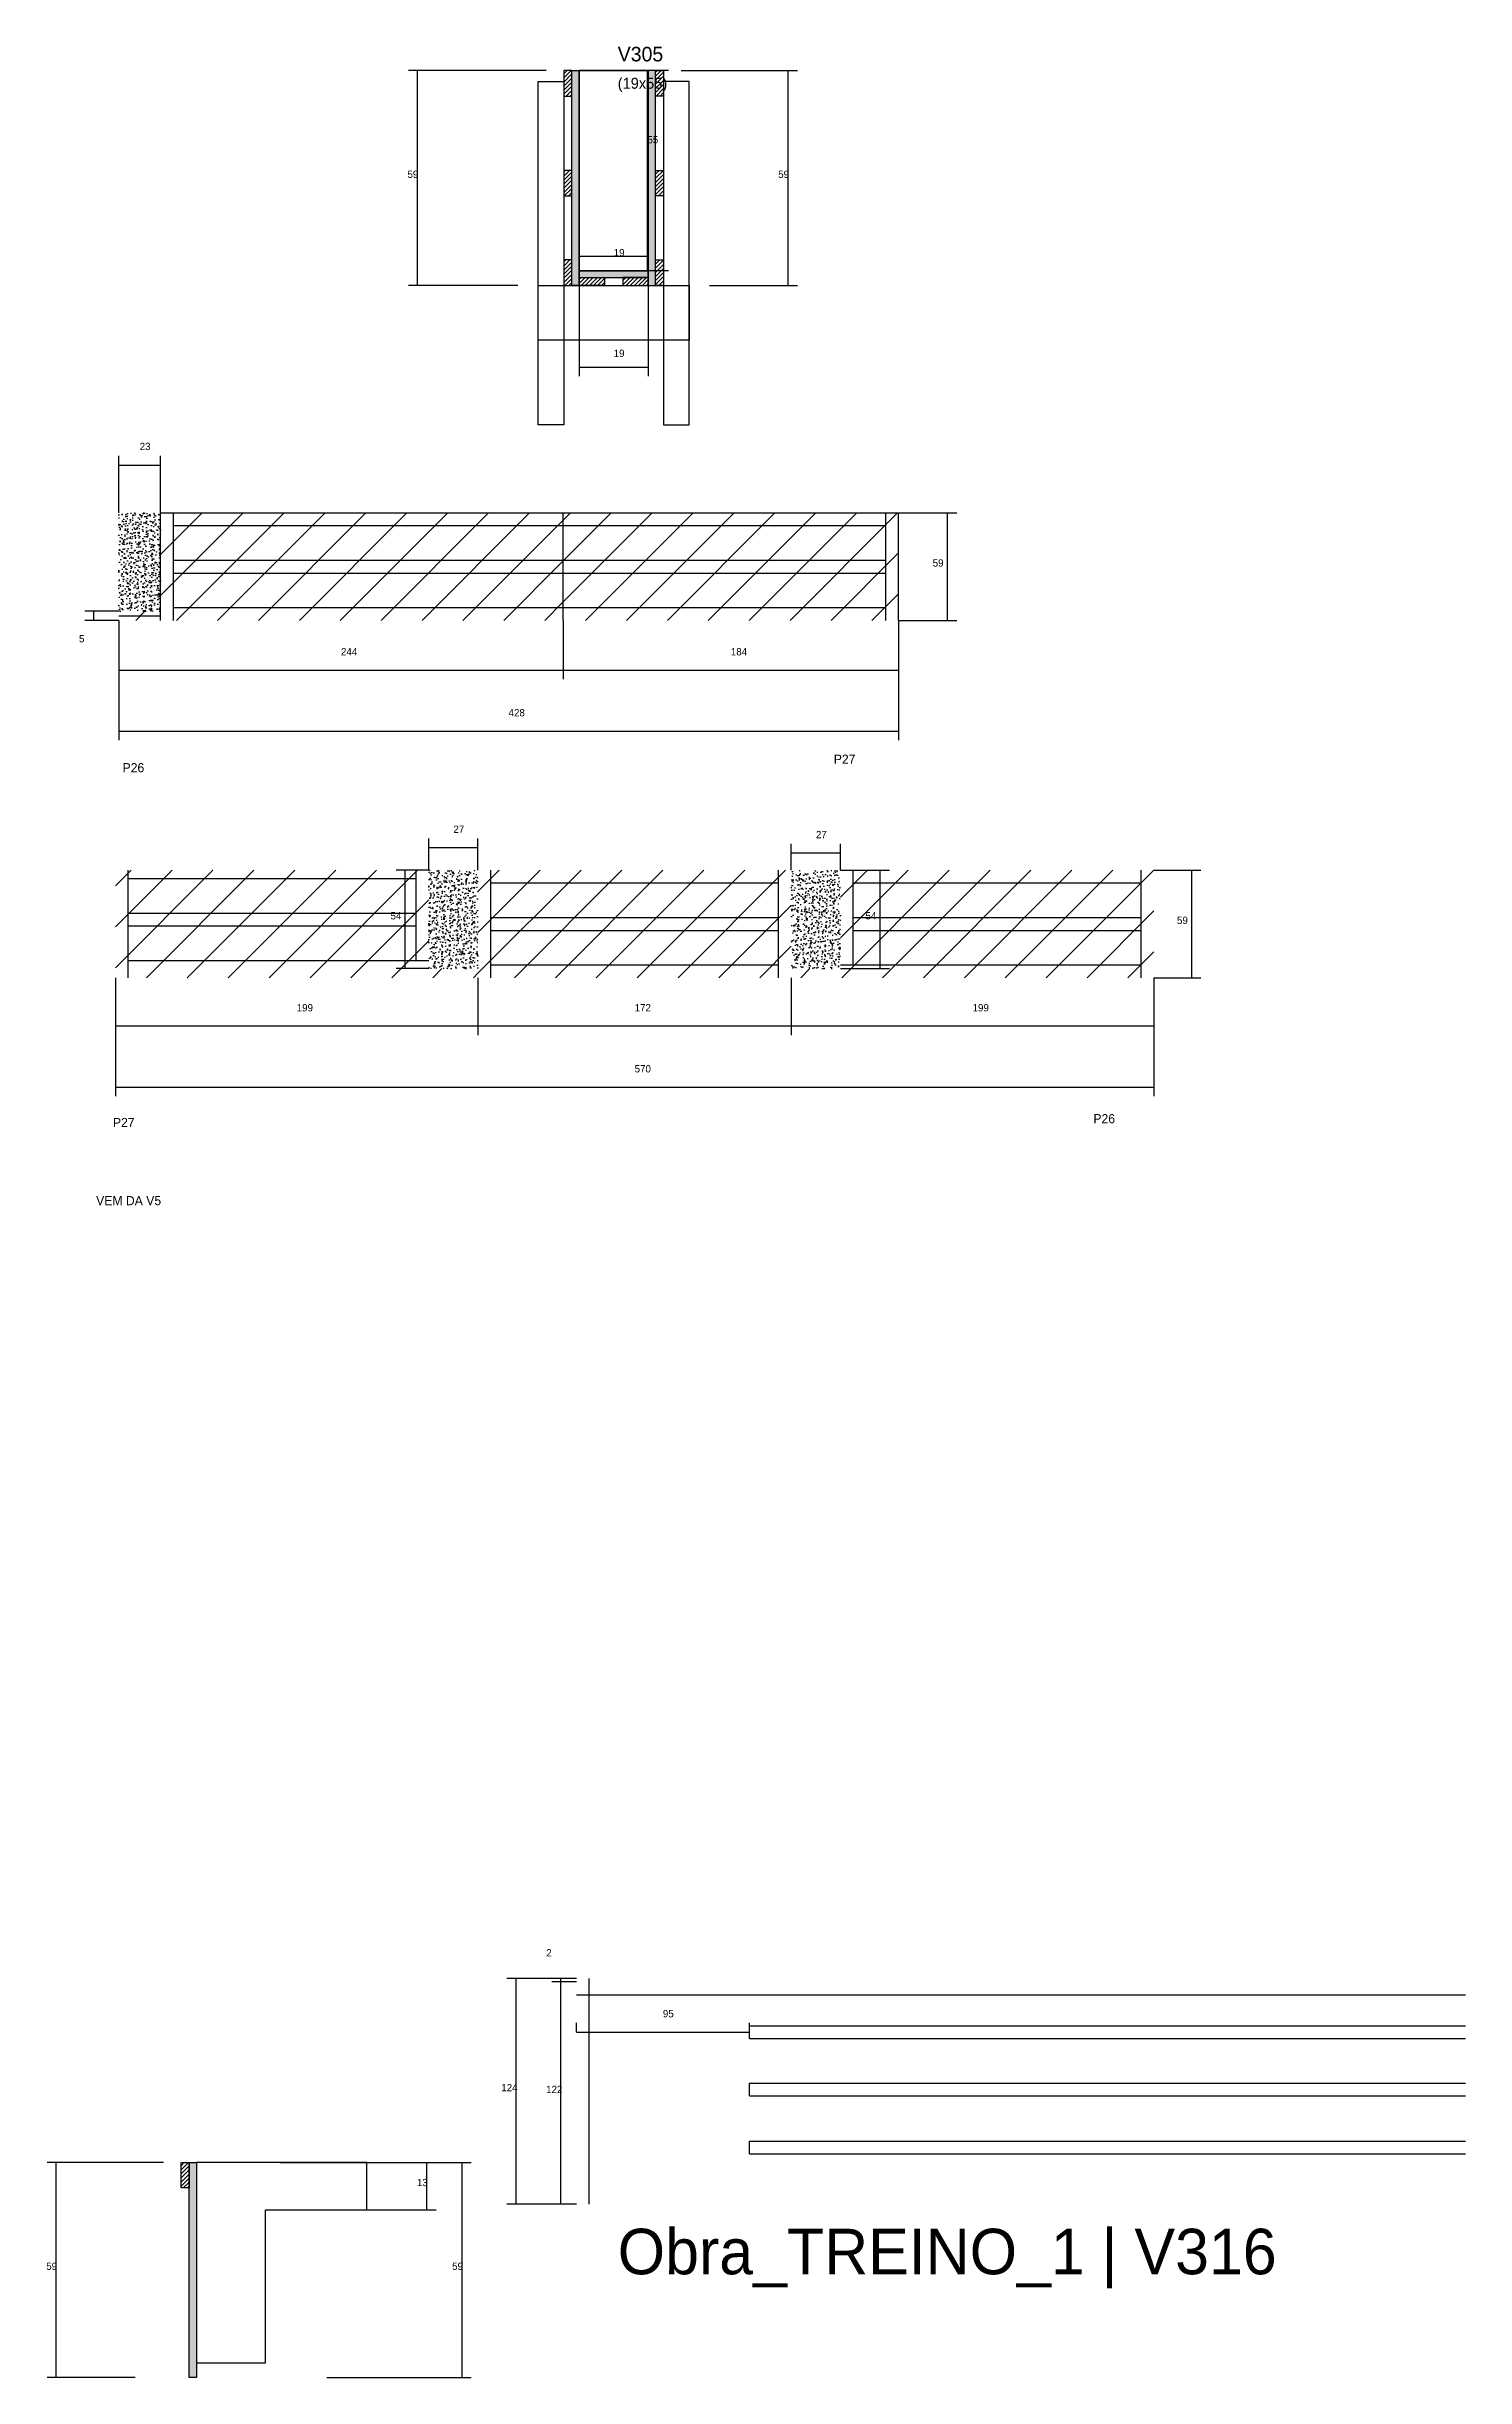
# Model space of a CAD drawing. Header units: metres. Extents: x -2848 to 21926, y -45195 to 1016.
# Drawn here: x 7687 to 8465, y -1267 to 13 of the extents above; entities that cross this region are included whole.
import ezdxf

# ---------------------------------------------------------------- set-up
doc = ezdxf.new("R2010")
doc.units = ezdxf.units.M
for name, color, linetype in [('CONCRETO', 251, 'Continuous'), ('COTA', 241, 'Continuous'), ('Cota Seção (2x)', 4, 'Continuous'), ('Hachura', 253, 'Continuous'), ('LABEL_ID', 3, 'Continuous'), ('Madeira', 126, 'Continuous'), ('NOMENCLATURA', 7, 'Continuous'), ('Painéis', 200, 'Continuous'), ('REAPROVEITAMENTO', 251, 'Continuous'), ('SARR_2.2x7', 40, 'Continuous'), ('SARR_3.5x7', 81, 'Continuous'), ('SARR_EDITAR', 141, 'Continuous'), ('Texto Seção', 7, 'Continuous')]:
    doc.layers.add(name, color=color, linetype=linetype)

msp = doc.modelspace()

# ---------------------------------------------------------------- texts
at = {"layer": 'COTA'}
for s, p in [('59', (7884.6, -59)), ('59', (8088.1, -59)), ('19', (7997.8, -157.3)), ('23', (7737.6, -208.4)), ('59', (8172.9, -272.4)), ('5', (7704.3, -314)), ('244', (7848.1, -321.1)), ('184', (8062.1, -321.1)), ('428', (7940.1, -354.6)), ('27', (7909.8, -418.6)), ('27', (8108.8, -421.5)), ('54', (7875.3, -466.1)), ('54', (8136, -466.1)), ('59', (8307, -468.6)), ('199', (7823.8, -516.6)), ('172', (8009.3, -516.6)), ('199', (8194.8, -516.6)), ('570', (8009.3, -550.1)), ('2', (7960.8, -1035.5)), ('95', (8024.8, -1068.9)), ('124', (7936.1, -1109.5)), ('122', (7960.7, -1110.5)), ('13', (7889.8, -1161.6)), ('59', (7686.3, -1207.6)), ('59', (7909.1, -1207.6))]:
    msp.add_text(s, height=4, dxfattribs=at).set_placement(p)
at = {"layer": 'Cota Seção (2x)'}
for s, p in [('55', (8016.3, -40)), ('19', (7997.8, -102))]:
    msp.add_text(s, height=4, dxfattribs=at).set_placement(p)
at = {"layer": 'LABEL_ID'}
msp.add_text('Obra_TREINO_1 | V316', height=25, dxfattribs=at).set_placement((8000, -1210))
at = {"layer": 'NOMENCLATURA'}
for s, p in [('P26', (7728.2, -385.3)), ('P27', (8118.6, -380.6)), ('P27', (7722.9, -580.1)), ('P26', (8261.1, -578))]:
    msp.add_text(s, height=5, dxfattribs=at).set_placement(p)
at = {"layer": 'Texto Seção'}
for s, height, p in [('V305', 8, (8000, 5)), ('(19x55)', 6, (8000, -10)), ('VEM DA V5', 5, (7713.7, -623))]:
    msp.add_text(s, height=height, dxfattribs=at).set_placement(p)

# ---------------------------------------------------------------- hatches: boundary and pattern name
at = {"layer": 'COTA'}
h = msp.add_hatch(dxfattribs=at)
h.set_pattern_fill('AR-CONC', scale=0.03)
h.paths.add_polyline_path([(7749.1, -242.9), (7726.1, -242.9), (7726.1, -242.9), (7726.1, -296.9), (7726.1, -296.9), (7749.1, -296.9), (7749.1, -296.9), (7749.1, -242.9)])
h = msp.add_hatch(dxfattribs=at)
h.set_pattern_fill('AR-CONC', scale=0.03)
h.paths.add_polyline_path([(7923.3, -439.1), (7896.3, -439.1), (7896.3, -493.1), (7923.3, -493.1)])
h = msp.add_hatch(dxfattribs=at)
h.set_pattern_fill('AR-CONC', scale=0.03)
h.paths.add_polyline_path([(8122.3, -441.3), (8122.3, -439.1), (8095.3, -439.1), (8095.3, -493.1), (8122.3, -493.1)])
at = {"layer": 'Hachura'}
h = msp.add_hatch(dxfattribs=at)
h.set_pattern_fill('ANSI31', scale=0.5)
h.paths.add_polyline_path([(7970.4, -14), (7974.8, -14), (7974.8, -14), (7974.8, 0), (7974.8, 0), (7970.4, 0), (7970.4, 0), (7970.4, -14)])
h = msp.add_hatch(color=8, dxfattribs=at)
h.dxf.hatch_style = 1
h.paths.add_polyline_path([(7978.8, 0), (7974.8, 0), (7974.8, 0), (7974.8, -118), (7974.8, -118), (7978.8, -118), (7978.8, -118), (7978.8, 0)])
h = msp.add_hatch(color=8, dxfattribs=at)
h.dxf.hatch_style = 1
h.paths.add_polyline_path([(8020.8, 0), (8016.8, 0), (8016.8, 0), (8016.8, -118), (8016.8, -118), (8020.8, -118), (8020.8, -118), (8020.8, 0)])
h = msp.add_hatch(dxfattribs=at)
h.set_pattern_fill('ANSI31', scale=0.5)
h.paths.add_polyline_path([(8025.2, -14), (8020.8, -14), (8020.8, -14), (8020.8, 0), (8020.8, 0), (8025.2, 0), (8025.2, 0), (8025.2, -14)])
h = msp.add_hatch(dxfattribs=at)
h.set_pattern_fill('ANSI31', scale=0.5)
h.paths.add_polyline_path([(7970.4, -68.9), (7974.8, -68.9), (7974.8, -68.9), (7974.8, -54.9), (7974.8, -54.9), (7970.4, -54.9), (7970.4, -54.9), (7970.4, -68.9)])
h = msp.add_hatch(dxfattribs=at)
h.set_pattern_fill('ANSI31', scale=0.5)
h.paths.add_polyline_path([(8025.2, -68.9), (8020.8, -68.9), (8020.8, -68.9), (8020.8, -54.9), (8020.8, -54.9), (8025.2, -54.9), (8025.2, -54.9), (8025.2, -68.9)])
h = msp.add_hatch(dxfattribs=at)
h.set_pattern_fill('ANSI31', scale=0.5)
h.paths.add_polyline_path([(7970.4, -118), (7974.8, -118), (7974.8, -118), (7974.8, -104), (7974.8, -104), (7970.4, -104), (7970.4, -104), (7970.4, -118)])
h = msp.add_hatch(color=8, dxfattribs=at)
h.dxf.hatch_style = 1
h.paths.add_polyline_path([(8016.8, -113.6), (8016.8, -110), (8016.8, -110), (7978.8, -110), (7978.8, -110), (7978.8, -113.6), (7978.8, -113.6), (8016.8, -113.6)])
h = msp.add_hatch(dxfattribs=at)
h.set_pattern_fill('ANSI31', scale=0.5)
h.paths.add_polyline_path([(7978.8, -118), (7978.8, -113.6), (7978.8, -113.6), (7992.8, -113.6), (7992.8, -113.6), (7992.8, -118), (7992.8, -118), (7978.8, -118)])
h = msp.add_hatch(dxfattribs=at)
h.set_pattern_fill('ANSI31', scale=0.5)
h.paths.add_polyline_path([(8016.8, -118), (8016.8, -113.6), (8016.8, -113.6), (8002.8, -113.6), (8002.8, -113.6), (8002.8, -118), (8002.8, -118), (8016.8, -118)])
h = msp.add_hatch(dxfattribs=at)
h.set_pattern_fill('ANSI31', scale=0.5)
h.paths.add_polyline_path([(8025.2, -118), (8020.8, -118), (8020.8, -118), (8020.8, -104), (8020.8, -104), (8025.2, -104), (8025.2, -104), (8025.2, -118)])
h = msp.add_hatch(dxfattribs=at)
h.set_pattern_fill('ANSI31', scale=0.5)
h.paths.add_polyline_path([(7764.7, -1162.6), (7760.3, -1162.6), (7760.3, -1162.6), (7760.3, -1148.6), (7760.3, -1148.6), (7764.7, -1148.6), (7764.7, -1148.6), (7764.7, -1162.6)])
h = msp.add_hatch(color=8, dxfattribs=at)
h.dxf.hatch_style = 1
h.paths.add_polyline_path([(7764.7, -1148.6), (7768.7, -1148.6), (7768.7, -1148.6), (7768.7, -1266.6), (7768.7, -1266.6), (7764.7, -1266.6), (7764.7, -1266.6), (7764.7, -1148.6)])
at = {"layer": 'REAPROVEITAMENTO'}
h = msp.add_hatch(dxfattribs=at)
h.set_pattern_fill('ANSI31', scale=5)
h.paths.add_polyline_path([(7749.1, -296.9), (7726.1, -296.9), (7726.1, -296.9), (7726.1, -301.9), (7726.1, -301.9), (7970.1, -301.9), (7970.1, -301.9), (7970.1, -242.9), (7970.1, -242.9), (7749.1, -242.9), (7749.1, -242.9), (7749.1, -296.9)])
h = msp.add_hatch(dxfattribs=at)
h.set_pattern_fill('ANSI31', scale=5)
h.paths.add_polyline_path([(8154.1, -301.9), (8154.1, -242.9), (8154.1, -242.9), (7970.1, -242.9), (7970.1, -242.9), (7970.1, -301.9), (7970.1, -301.9), (8154.1, -301.9)])
h = msp.add_hatch(dxfattribs=at)
h.set_pattern_fill('ANSI31', scale=5)
h.paths.add_polyline_path([(7896.3, -493.1), (7896.3, -439.1), (7896.3, -439.1), (7724.3, -439.1), (7724.3, -439.1), (7724.3, -498.1), (7724.3, -498.1), (7923.3, -498.1), (7923.3, -498.1), (7923.3, -493.1), (7923.3, -493.1), (7896.3, -493.1)])
h = msp.add_hatch(dxfattribs=at)
h.set_pattern_fill('ANSI31', scale=5)
h.paths.add_polyline_path([(8095.3, -498.1), (8095.3, -439.1), (8095.3, -439.1), (7923.3, -439.1), (7923.3, -439.1), (7923.3, -498.1), (7923.3, -498.1), (8095.3, -498.1)])
h = msp.add_hatch(dxfattribs=at)
h.set_pattern_fill('ANSI31', scale=5)
h.paths.add_polyline_path([(8122.3, -493.1), (8095.3, -493.1), (8095.3, -493.1), (8095.3, -498.1), (8095.3, -498.1), (8294.3, -498.1), (8294.3, -498.1), (8294.3, -439.1), (8294.3, -439.1), (8122.3, -439.1), (8122.3, -439.1), (8122.3, -493.1)])

# ---------------------------------------------------------------- linework, layer by layer
at = {"layer": 'CONCRETO'}
for points in [[(7978.8, 0), (7978.8, 0), (8016.8, 0), (8016.8, -28), (8016.8, -28), (8016.8, -110), (7978.8, -110), (7978.8, 0)], [(7978.8, -110), (8016.8, -110), (8016.8, 0), (7978.8, 0)], [(7862.3, -1174.6), (7862.3, -1148.6), (7806.7, -1148.6), (7806.7, -1148.6), (7768.7, -1148.6), (7768.7, -1258.6), (7806.7, -1258.6), (7806.7, -1174.6)]]:
    msp.add_lwpolyline(points, close=True, dxfattribs=at)
at = {"layer": 'COTA'}
for p, q in [((7960.8, 0), (7885.1, 0)), ((7890.1, -118), (7890.1, 0)), ((8034.8, 0), (8098.6, 0)), ((8093.6, -118), (8093.6, 0)), ((7945.2, -118), (7885.1, -118)), ((7978.8, -118), (7978.8, -167.8)), ((8016.8, -118), (8016.8, -167.8)), ((8050.4, -118), (8098.6, -118)), ((7978.8, -162.8), (8016.8, -162.8)), ((7726.1, -242.9), (7726.1, -211.6)), ((7726.1, -216.6), (7749.1, -216.6)), ((7749.1, -242.9), (7749.1, -211.6)), ((8154.1, -242.9), (8186.1, -242.9)), ((8181.1, -301.9), (8181.1, -242.9)), ((7726.1, -296.9), (7707.4, -296.9)), ((7726.1, -301.9), (7707.4, -301.9)), ((7712.4, -301.9), (7712.4, -296.9)), ((7726.1, -301.9), (7726.1, -334.2)), ((7726.1, -301.9), (7726.1, -367.7)), ((7970.1, -301.9), (7970.1, -334.2)), ((7970.1, -301.9), (7970.1, -334.2)), ((8154.1, -301.9), (8154.1, -334.2)), ((8154.1, -301.9), (8154.1, -367.7)), ((8154.1, -301.9), (8186.1, -301.9)), ((7726.1, -329.2), (7970.1, -329.2)), ((7970.1, -329.2), (8154.1, -329.2)), ((7726.1, -362.7), (8154.1, -362.7)), ((7896.3, -439.1), (7896.3, -421.7)), ((7923.3, -439.1), (7923.3, -421.7)), ((7896.3, -426.7), (7923.3, -426.7)), ((8095.3, -439.1), (8095.3, -424.6)), ((8095.3, -429.6), (8122.3, -429.6)), ((8122.3, -439.1), (8122.3, -424.6)), ((7896.3, -439.1), (7878.4, -439.1)), ((7883.4, -493.1), (7883.4, -439.1)), ((8122.3, -439.1), (8149.1, -439.1)), ((8144.1, -493.1), (8144.1, -439.1)), ((8294.3, -439.1), (8320.1, -439.1)), ((8315.1, -498.1), (8315.1, -439.1)), ((7724.3, -498.1), (7724.3, -529.6)), ((7724.3, -498.1), (7724.3, -563.2)), ((7896.3, -493.1), (7878.4, -493.1)), ((7923.3, -498.1), (7923.3, -529.6)), ((7923.3, -498.1), (7923.3, -529.6)), ((8095.3, -498.1), (8095.3, -529.6)), ((8095.3, -498.1), (8095.3, -529.6)), ((8122.3, -493.1), (8149.1, -493.1)), ((8294.3, -498.1), (8294.3, -529.6)), ((8294.3, -498.1), (8294.3, -563.2)), ((8294.3, -498.1), (8320.1, -498.1)), ((7724.3, -524.6), (7923.3, -524.6)), ((7923.3, -524.6), (8095.3, -524.6)), ((8095.3, -524.6), (8294.3, -524.6)), ((7724.3, -558.2), (8294.3, -558.2)), ((7977.3, -1047.5), (7939.2, -1047.5)), ((7944.2, -1171.5), (7944.2, -1047.5)), ((7977.3, -1047.5), (7963.8, -1047.5)), ((7968.8, -1049.5), (7968.8, -1047.5)), ((7977.3, -1049.5), (7963.8, -1049.5)), ((7977.3, -1049.5), (7963.8, -1049.5)), ((7968.8, -1171.5), (7968.8, -1049.5)), ((7977.3, -1077), (7977.3, -1072)), ((8072.3, -1077), (8072.3, -1072)), ((7977.3, -1077), (8072.3, -1077)), ((7750.7, -1148.6), (7686.8, -1148.6)), ((7691.8, -1266.6), (7691.8, -1148.6)), ((7814.7, -1148.6), (7919.6, -1148.6)), ((7862.3, -1148.6), (7900.3, -1148.6)), ((7895.3, -1174.6), (7895.3, -1148.6)), ((7914.6, -1266.6), (7914.6, -1148.6)), ((7862.3, -1174.6), (7900.3, -1174.6)), ((7977.3, -1171.5), (7939.2, -1171.5)), ((7977.3, -1171.5), (7963.8, -1171.5)), ((7735.1, -1266.6), (7686.8, -1266.6)), ((7840.3, -1266.6), (7919.6, -1266.6))]:
    msp.add_line(p, q, dxfattribs=at)
at = {"layer": 'Cota Seção (2x)'}
for p, q in [((8027.8, 0), (8011.3, 0)), ((8016.3, -110), (8016.3, 0)), ((7978.8, -118), (7978.8, -97)), ((7978.8, -102), (8016.8, -102)), ((8016.8, -118), (8016.8, -97)), ((8027.8, -110), (8011.3, -110))]:
    msp.add_line(p, q, dxfattribs=at)
at = {"layer": 'Madeira'}
for points in [[(7970.4, -14), (7974.8, -14), (7974.8, 0), (7970.4, 0)], [(8025.2, -14), (8020.8, -14), (8020.8, 0), (8025.2, 0)], [(7970.4, -68.9), (7974.8, -68.9), (7974.8, -54.9), (7970.4, -54.9)], [(8025.2, -68.9), (8020.8, -68.9), (8020.8, -54.9), (8025.2, -54.9)], [(7970.4, -118), (7974.8, -118), (7974.8, -104), (7970.4, -104)], [(7978.8, -118), (7978.8, -113.6), (7992.8, -113.6), (7992.8, -118)], [(8016.8, -118), (8016.8, -113.6), (8002.8, -113.6), (8002.8, -118)], [(8025.2, -118), (8020.8, -118), (8020.8, -104), (8025.2, -104)], [(7764.7, -1162.6), (7760.3, -1162.6), (7760.3, -1148.6), (7764.7, -1148.6)]]:
    msp.add_lwpolyline(points, close=True, dxfattribs=at)
at = {"layer": 'Painéis'}
for p, q in [((7978.8, -118), (7978.8, 0)), ((8016.8, -118), (8016.8, 0)), ((7978.8, -110), (8016.8, -110)), ((7978.8, -113.6), (7978.8, -110)), ((8016.8, -113.6), (8016.8, -110)), ((7749.1, -242.9), (8154.1, -242.9)), ((7749.1, -296.9), (7749.1, -242.9)), ((7970.1, -301.9), (7970.1, -242.9)), ((8154.1, -301.9), (8154.1, -242.9))]:
    msp.add_line(p, q, dxfattribs=at)
for points in [[(7974.8, 0), (7978.8, 0), (7978.8, -118), (7974.8, -118)], [(8020.8, 0), (8016.8, 0), (8016.8, -118), (8020.8, -118)], [(8016.8, -113.6), (8016.8, -110), (7978.8, -110), (7978.8, -113.6)], [(7764.7, -1148.6), (7768.7, -1148.6), (7768.7, -1266.6), (7764.7, -1266.6)]]:
    msp.add_lwpolyline(points, close=True, dxfattribs=at)
at = {"layer": 'SARR_2.2x7'}
for p, q in [((7756.1, -301.9), (7756.1, -242.9)), ((8147.1, -301.9), (8147.1, -242.9)), ((7756.1, -249.9), (7970.1, -249.9)), ((7970.1, -249.9), (8147.1, -249.9)), ((7756.1, -268.9), (7970.1, -268.9)), ((7756.1, -275.9), (7970.1, -275.9)), ((7970.1, -268.9), (8147.1, -268.9)), ((7970.1, -275.9), (8147.1, -275.9)), ((7756.1, -294.9), (7970.1, -294.9)), ((7970.1, -294.9), (8147.1, -294.9)), ((7731.3, -498.1), (7731.3, -439.1)), ((7731.3, -443.6), (7889.3, -443.6)), ((7889.3, -488.6), (7889.3, -439.1)), ((7930.3, -498.1), (7930.3, -439.1)), ((7930.3, -446.1), (8088.3, -446.1)), ((8088.3, -498.1), (8088.3, -439.1)), ((8129.3, -491.1), (8129.3, -439.1)), ((8129.3, -446.1), (8287.3, -446.1)), ((8287.3, -498.1), (8287.3, -439.1)), ((7731.3, -462.6), (7889.3, -462.6)), ((7731.3, -469.6), (7889.3, -469.6)), ((7930.3, -465.1), (8088.3, -465.1)), ((7930.3, -472.1), (8088.3, -472.1)), ((8129.3, -465.1), (8287.3, -465.1)), ((8129.3, -472.1), (8287.3, -472.1)), ((7731.3, -488.6), (7896.3, -488.6)), ((7930.3, -491.1), (8088.3, -491.1)), ((8122.3, -491.1), (8287.3, -491.1)), ((7984.3, -1171.5), (7984.3, -1047.5)), ((7977.3, -1056.5), (8221.3, -1056.5)), ((8221.3, -1056.5), (8465.3, -1056.5)), ((8072.3, -1073.5), (8221.3, -1073.5)), ((8072.3, -1080.5), (8072.3, -1073.5)), ((8221.3, -1073.5), (8465.3, -1073.5)), ((8072.3, -1080.5), (8221.3, -1080.5)), ((8221.3, -1080.5), (8465.3, -1080.5)), ((8072.3, -1105.1), (8221.3, -1105.1)), ((8072.3, -1112.1), (8072.3, -1105.1)), ((8072.3, -1112.1), (8221.3, -1112.1)), ((8221.3, -1105.1), (8465.3, -1105.1)), ((8221.3, -1112.1), (8465.3, -1112.1)), ((8072.3, -1136.9), (8221.3, -1136.9)), ((8072.3, -1143.9), (8072.3, -1136.9)), ((8221.3, -1136.9), (8465.3, -1136.9)), ((8072.3, -1143.9), (8221.3, -1143.9)), ((8221.3, -1143.9), (8465.3, -1143.9))]:
    msp.add_line(p, q, dxfattribs=at)
at = {"layer": 'SARR_3.5x7'}
for points in [[(7956.4, -6), (7970.4, -6), (7970.4, -194.5), (7956.4, -194.5)], [(8039.2, -6), (8025.2, -6), (8025.2, -194.5), (8039.2, -194.5)], [(7956.4, -118), (8039.2, -118), (8039.2, -148.1), (7956.4, -148.1)]]:
    msp.add_lwpolyline(points, close=True, dxfattribs=at)
at = {"layer": 'SARR_EDITAR'}
for p, q in [((7726.1, -299.4), (7749.1, -299.4)), ((7749.1, -301.9), (7749.1, -296.9))]:
    msp.add_line(p, q, dxfattribs=at)

msp.set_redraw_order([(e.dxf.handle, doc.entitydb.next_handle()) for e in msp.query("TEXT MTEXT ATTDEF DIMENSION ARC_DIMENSION")])  # texts and dimensions are drawn at this point

doc.saveas('drawing.dxf')
